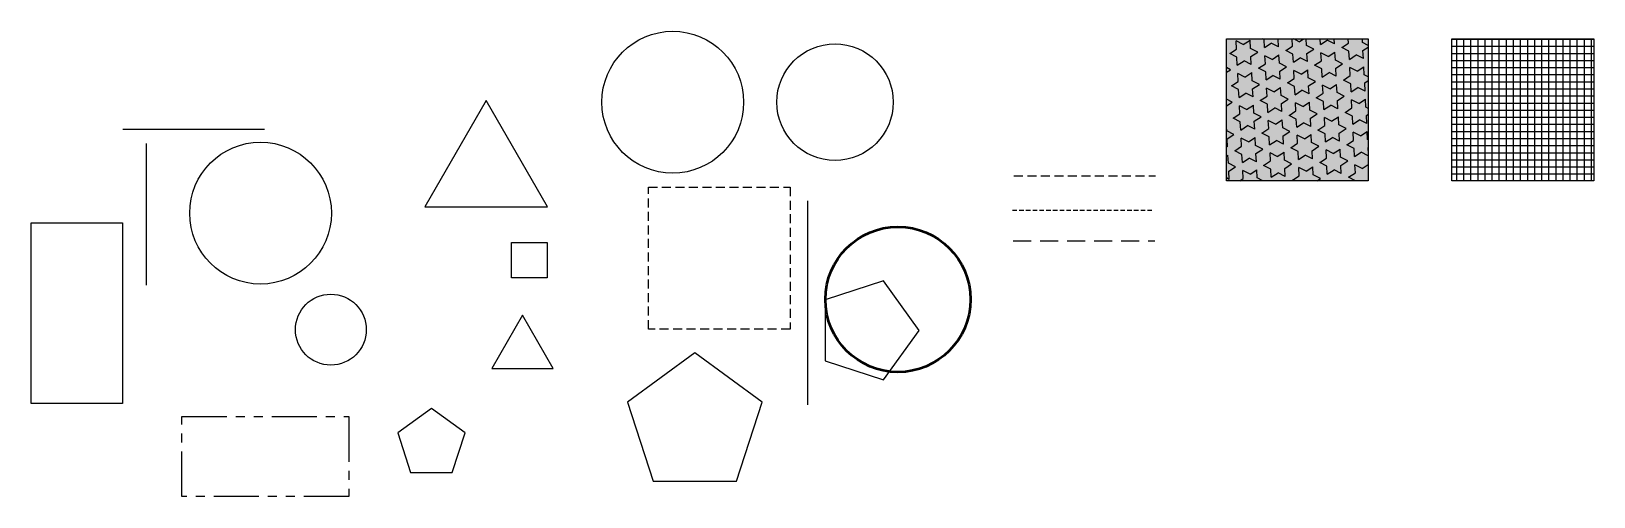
# Model space of a CAD drawing. Header units: millimetres. Extents: x 129 to 4177, y -92 to 521.
# Drawn here: x 129 to 1232, y -92 to 236 of the extents above; entities that cross this region are included whole.
import ezdxf

# ---------------------------------------------------------------- set-up
doc = ezdxf.new("R2010")
doc.units = ezdxf.units.MM
for name, pattern in [('HIDDEN', [9.525, 6.35, -3.175]), ('HIDDEN2', [4.7625, 3.175, -1.5875]), ('HIDDENX2', [19.05, 12.7, -6.35]), ('PHANTOM', [63.5, 31.75, -6.35, 6.35, -6.35, 6.35, -6.35])]:
    doc.linetypes.add(name, pattern=pattern)
for name, color, linetype in [('CIRCLE', 2, 'Continuous'), ('LINE', 1, 'Continuous'), ('PENTAGON', 6, 'Continuous'), ('SQUARE', 4, 'Continuous'), ('TRIANGLE', 3, 'Continuous')]:
    doc.layers.add(name, color=color, linetype=linetype)
doc.linetypes.add('ZIGZAG', pattern='A,0.00254,-5.08,[131,ltypeshp.shx,S=5.08,R=0,X=-5.08,Y=0],-10.16,[131,ltypeshp.shx,S=5.08,R=180,X=5.08,Y=0],-5.08', length=20.32254)

msp = doc.modelspace()

# ---------------------------------------------------------------- hatches: boundary and pattern name
at = {"transparency": 33554574}
h = msp.add_hatch(dxfattribs=at)
h.set_pattern_fill('STARS', color=2, scale=1.8, angle=33)
h.paths.add_polyline_path([(1072.5, 230.2), (972.5, 230.2), (972.5, 130.2), (1072.5, 130.2)])
at = {"transparency": 33554541}
h = msp.add_hatch(color=256, dxfattribs=at)
h.dxf.hatch_style = 1
h.set_gradient(color1=(205, 32, 39), color2=(122, 175, 223))
h.paths.add_polyline_path([(1072.5, 230.2), (972.5, 230.2), (972.5, 130.2), (1072.5, 130.2)])
at = {"transparency": 33554574}
h = msp.add_hatch(dxfattribs=at)
h.set_pattern_fill('_USER', color=6, scale=5, pattern_type=0)
h.set_pattern_definition([(0, (0, 0), (0, 5), [])])
h.paths.add_polyline_path([(1231.6, 230.2), (1131.6, 230.2), (1131.6, 130.2), (1231.6, 130.2)])
h = msp.add_hatch(dxfattribs=at)
h.set_pattern_fill('_USER', color=6, scale=5, angle=90, pattern_type=0)
h.set_pattern_definition([(90, (0, 0), (-5, 3e-16), [])])
h.paths.add_polyline_path([(1231.6, 230.2), (1131.6, 230.2), (1131.6, 130.2), (1231.6, 130.2)])

# ---------------------------------------------------------------- linework, layer by layer
at = {"linetype": 'HIDDEN'}
msp.add_line((822.5, 133.7), (922.5, 133.7), dxfattribs=at)
at = {"linetype": 'HIDDEN2'}
msp.add_line((821.5, 109.6), (921.5, 109.6), dxfattribs=at)
at = {"linetype": 'HIDDENX2'}
msp.add_line((822, 87.8), (922, 87.8), dxfattribs=at)
for points in [[(972.5, 230.2), (1072.5, 230.2), (1072.5, 130.2), (972.5, 130.2)], [(1131.6, 230.2), (1231.6, 230.2), (1231.6, 130.2), (1131.6, 130.2)]]:
    msp.add_lwpolyline(points, close=True)
at = {"layer": 'CIRCLE', "linetype": 'ZIGZAG'}
msp.add_circle((581.8, 185.6), 50, dxfattribs=at)
at = {"layer": 'CIRCLE'}
for centre, radius in [((291, 107.4), 50), ((340.6, 25.3), 25)]:
    msp.add_circle(centre, radius, dxfattribs=at)
at = {"layer": 'CIRCLE', "lineweight": 50}
msp.add_circle((740.7, 46.6), 51.2, dxfattribs=at)
at = {"layer": 'LINE'}
for p, q in [((193.9, 166.5), (293.9, 166.5)), ((210.2, 156.6), (210.2, 56.6)), ((677, 116.1), (677, -27.8))]:
    msp.add_line(p, q, dxfattribs=at)
at = {"layer": 'PENTAGON'}
for points in [[(755.7, 24.8), (730.4, 59.8), (689.3, 46.4), (689.3, 3.3), (730.4, -10.1)], [(597.4, 8.9), (549.8, -25.7), (568, -81.6), (626.8, -81.6), (645, -25.7)], [(411.6, -30.2), (387.8, -47.5), (396.9, -75.4), (426.3, -75.4), (435.3, -47.5)]]:
    msp.add_lwpolyline(points, close=True, dxfattribs=at)
at = {"layer": 'SQUARE', "linetype": 'HIDDEN'}
msp.add_lwpolyline([(564.6, 125.7), (664.6, 125.7), (664.6, 25.7), (564.6, 25.7)], close=True, dxfattribs=at)
at = {"layer": 'SQUARE'}
for points in [[(129.2, 100.6), (193.5, 100.6), (193.5, -26.8), (129.2, -26.8)], [(468.1, 86.7), (493.1, 86.7), (493.1, 61.7), (468.1, 61.7)]]:
    msp.add_lwpolyline(points, close=True, dxfattribs=at)
at = {"layer": 'SQUARE', "linetype": 'PHANTOM'}
msp.add_lwpolyline([(235.5, -36), (353.4, -36), (353.4, -92.4), (235.5, -92.4)], close=True, dxfattribs=at)
at = {"layer": 'SQUARE'}
msp.add_circle((696.3, 185.6), 41.1, dxfattribs=at)
at = {"layer": 'TRIANGLE', "linetype": 'ZIGZAG'}
msp.add_lwpolyline([(450.2, 186.8), (406.9, 111.8), (493.5, 111.8)], close=True, dxfattribs=at)
at = {"layer": 'TRIANGLE'}
msp.add_lwpolyline([(475.7, 35.5), (454.1, -2), (497.4, -2)], close=True, dxfattribs=at)

doc.saveas('drawing.dxf')
